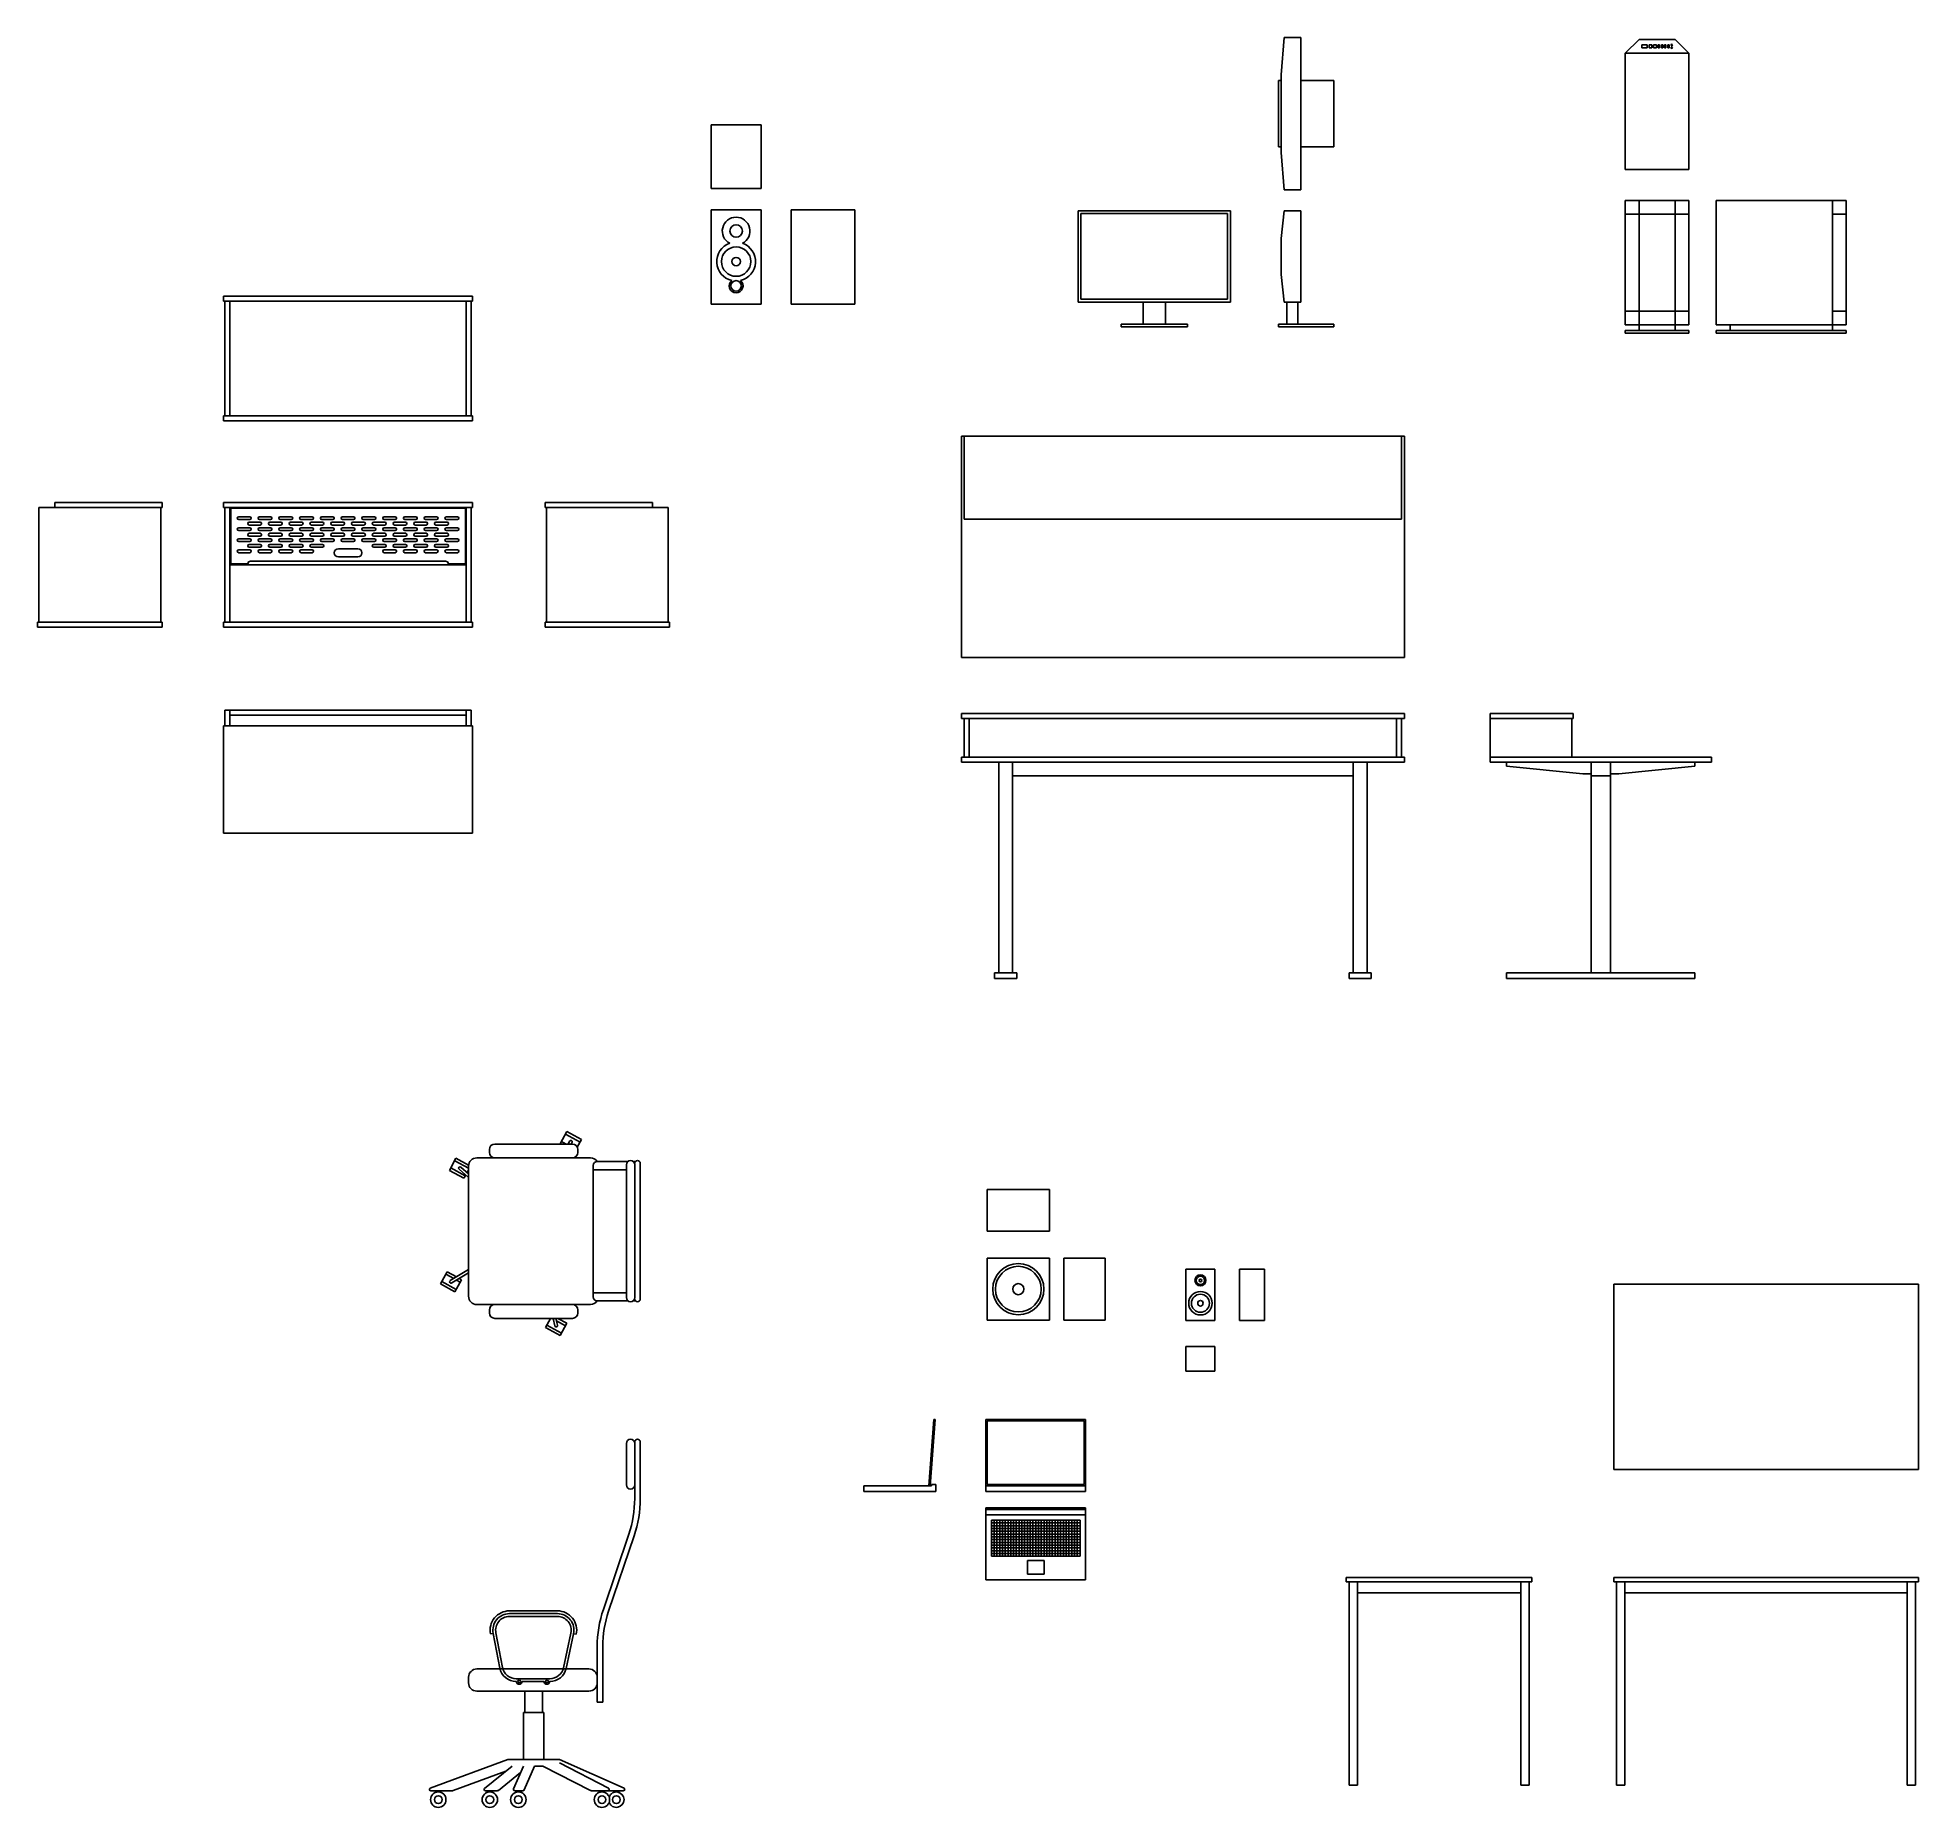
# Model space of a CAD drawing. Header units: millimetres. Extents: x 1528 to 3291, y 305 to 1763.
# Drawn here: x 1528 to 2207, y 305 to 944 of the extents above; entities that cross this region are included whole.
import ezdxf

# ---------------------------------------------------------------- set-up
doc = ezdxf.new("R2010")
doc.units = ezdxf.units.MM

msp = doc.modelspace()

# ---------------------------------------------------------------- linework, layer by layer
for p, q in [((1977.93, 944.07), (1976.93, 930.57)), ((1977.93, 944.07), (1983.93, 944.07)), ((1983.93, 889.07), (1983.93, 944.07)), ((2101.14, 938.42), (2106.14, 943.42)), ((2101.14, 896.42), (2101.14, 938.42)), ((2101.14, 938.42), (2124.14, 938.42)), ((2119.14, 943.42), (2106.14, 943.42)), ((2107.09, 941.42), (2107.09, 940.42)), ((2107.09, 941.42), (2109.09, 941.42)), ((2107.09, 940.42), (2109.09, 940.42)), ((2109.09, 941.42), (2109.09, 940.42)), ((2109.75, 941.42), (2110.75, 941.42)), ((2109.75, 941.42), (2109.75, 940.42)), ((2109.75, 940.42), (2110.75, 940.42)), ((2110.75, 941.42), (2110.75, 940.42)), ((2111.4, 941.42), (2112.4, 941.42)), ((2111.4, 941.42), (2111.4, 940.42)), ((2111.4, 940.42), (2112.4, 940.42)), ((2112.4, 941.42), (2112.4, 940.42)), ((2113.06, 941.42), (2113.56, 941.42)), ((2113.06, 941.42), (2113.06, 940.42)), ((2113.06, 940.42), (2113.56, 940.42)), ((2113.56, 941.42), (2113.56, 940.42)), ((2114.22, 941.42), (2114.72, 941.42)), ((2114.22, 941.42), (2114.22, 940.42)), ((2114.22, 940.42), (2114.72, 940.42)), ((2114.72, 941.42), (2114.72, 940.42)), ((2115.37, 941.42), (2115.87, 941.42)), ((2115.37, 941.42), (2115.37, 940.42)), ((2115.37, 940.42), (2115.87, 940.42)), ((2115.87, 941.42), (2115.87, 940.42)), ((2116.53, 941.42), (2117.03, 941.42)), ((2116.53, 941.42), (2116.53, 940.42)), ((2116.53, 940.42), (2117.03, 940.42)), ((2117.03, 941.42), (2117.03, 940.42)), ((2119.14, 943.42), (2124.14, 938.42)), ((2124.14, 896.42), (2124.14, 938.42)), ((1975.93, 928.57), (1976.93, 928.57)), ((1975.93, 904.57), (1975.93, 928.57)), ((1976.93, 902.57), (1976.93, 930.57)), ((1983.93, 928.57), (1995.93, 928.57)), ((1995.93, 904.57), (1995.93, 928.57)), ((1771.01, 889.57), (1771.01, 912.57)), ((1789.01, 912.57), (1771.01, 912.57)), ((1789.01, 889.57), (1789.01, 912.57)), ((1975.93, 904.57), (1976.93, 904.57)), ((1983.93, 904.57), (1995.93, 904.57)), ((1977.93, 889.07), (1976.93, 902.57)), ((2124.14, 896.42), (2101.14, 896.42)), ((1789.01, 889.57), (1771.01, 889.57)), ((1977.93, 889.07), (1983.93, 889.07)), ((2101.14, 885.27), (2124.14, 885.27)), ((2101.14, 840.27), (2101.14, 885.27)), ((2106.14, 840.27), (2106.14, 885.27)), ((2119.14, 840.27), (2119.14, 885.27)), ((2124.14, 840.27), (2124.14, 885.27)), ((2134, 885.27), (2181, 885.27)), ((2134, 885.27), (2134, 840.27)), ((2176, 885.27), (2176, 838.27)), ((2181, 885.27), (2181, 840.27)), ((1771.01, 847.81), (1771.01, 881.81)), ((1771.01, 881.81), (1789.01, 881.81)), ((1789.01, 847.81), (1789.01, 881.81)), ((1799.91, 881.81), (1822.91, 881.81)), ((1799.91, 881.81), (1799.91, 847.81)), ((1822.91, 881.81), (1822.91, 847.81)), ((1903.54, 848.52), (1903.54, 881.52)), ((1903.54, 881.52), (1958.54, 881.52)), ((1904.54, 849.52), (1904.54, 880.52)), ((1904.54, 880.52), (1957.54, 880.52)), ((1957.54, 849.52), (1957.54, 880.52)), ((1958.54, 848.52), (1958.54, 881.52)), ((1976.93, 871.52), (1977.93, 881.52)), ((1977.93, 881.52), (1983.93, 881.52)), ((1983.93, 848.52), (1983.93, 881.52)), ((2101.14, 880.27), (2124.14, 880.27)), ((2176, 880.27), (2181, 880.27)), ((1976.93, 858.52), (1976.93, 871.52)), ((1977.93, 848.52), (1976.93, 858.52)), ((1684.85, 850.62), (1594.85, 850.62)), ((1594.85, 850.62), (1594.85, 848.82)), ((1684.85, 850.62), (1684.85, 848.82)), ((1904.54, 849.52), (1957.54, 849.52)), ((1684.85, 848.82), (1594.85, 848.82)), ((1595.35, 807.42), (1595.35, 848.82)), ((1597.15, 807.42), (1597.15, 848.82)), ((1682.55, 807.42), (1682.55, 848.82)), ((1684.35, 807.42), (1684.35, 848.82)), ((1771.01, 847.81), (1789.01, 847.81)), ((1799.91, 847.81), (1822.91, 847.81)), ((1903.54, 848.52), (1958.54, 848.52)), ((1927.04, 848.52), (1927.04, 840.52)), ((1935.04, 848.52), (1935.04, 840.52)), ((1977.93, 848.52), (1983.93, 848.52)), ((1978.93, 848.52), (1978.93, 840.52)), ((1982.93, 848.52), (1982.93, 840.52)), ((2101.14, 845.27), (2124.14, 845.27)), ((2176, 845.27), (2181, 845.27)), ((1919.04, 840.52), (1919.04, 839.52)), ((1919.04, 840.52), (1943.04, 840.52)), ((1919.04, 839.52), (1943.04, 839.52)), ((1943.04, 840.52), (1943.04, 839.52)), ((1975.93, 840.52), (1995.93, 840.52)), ((1975.93, 840.52), (1975.93, 839.52)), ((1975.93, 839.52), (1995.93, 839.52)), ((1995.93, 840.52), (1995.93, 839.52)), ((2101.14, 840.27), (2124.14, 840.27)), ((2101.14, 837.27), (2101.14, 838.27)), ((2101.14, 838.27), (2124.14, 838.27)), ((2101.14, 837.27), (2124.14, 837.27)), ((2106.14, 838.27), (2106.14, 840.27)), ((2119.14, 838.27), (2119.14, 840.27)), ((2124.14, 837.27), (2124.14, 838.27)), ((2134, 840.27), (2181, 840.27)), ((2134, 838.27), (2181, 838.27)), ((2134, 838.27), (2134, 837.27)), ((2134, 837.27), (2181, 837.27)), ((2139, 840.27), (2139, 838.27)), ((2181, 838.27), (2181, 837.27)), ((1684.85, 807.42), (1594.85, 807.42)), ((1594.85, 807.42), (1594.85, 805.62)), ((1684.85, 805.62), (1594.85, 805.62)), ((1684.85, 807.42), (1684.85, 805.62)), ((1861.39, 800.11), (2021.39, 800.11)), ((1861.39, 720.11), (1861.39, 800.11)), ((1861.39, 770.11), (1861.39, 800.11)), ((1861.39, 800.11), (2021.39, 800.11)), ((1862.39, 770.11), (1862.39, 800.11)), ((2020.39, 770.11), (2020.39, 800.11)), ((2021.39, 800.11), (2021.39, 720.11)), ((2021.39, 800.11), (2021.39, 770.11)), ((1572.72, 776.12), (1533.92, 776.12)), ((1533.92, 776.12), (1533.92, 774.32)), ((1572.72, 776.12), (1572.72, 774.32)), ((1684.85, 776.12), (1594.85, 776.12)), ((1594.85, 774.32), (1594.85, 776.12)), ((1684.85, 774.32), (1684.85, 776.12)), ((1710.99, 776.12), (1749.79, 776.12)), ((1710.99, 776.12), (1710.99, 774.32)), ((1749.79, 776.12), (1749.79, 774.32)), ((1572.72, 774.32), (1528.22, 774.32)), ((1528.22, 774.32), (1528.22, 732.92)), ((1572.22, 774.32), (1572.22, 732.92)), ((1684.85, 774.32), (1594.85, 774.32)), ((1595.35, 774.32), (1595.35, 732.92)), ((1597.15, 774.32), (1597.15, 732.92)), ((1597.45, 774.02), (1597.45, 753.92)), ((1682.25, 774.02), (1597.45, 774.02)), ((1597.45, 774.02), (1682.25, 774.02)), ((1597.45, 753.92), (1597.45, 774.02)), ((1600.35, 770.97), (1604.35, 770.97)), ((1600.35, 769.97), (1604.35, 769.97)), ((1604.1, 768.97), (1608.1, 768.97)), ((1604.1, 767.97), (1608.1, 767.97)), ((1607.85, 770.97), (1611.85, 770.97)), ((1607.85, 769.97), (1611.85, 769.97)), ((1611.6, 768.97), (1615.6, 768.97)), ((1611.6, 767.97), (1615.6, 767.97)), ((1615.35, 770.97), (1619.35, 770.97)), ((1615.35, 769.97), (1619.35, 769.97)), ((1619.1, 768.97), (1623.1, 768.97)), ((1619.1, 767.97), (1623.1, 767.97)), ((1622.85, 770.97), (1626.85, 770.97)), ((1622.85, 769.97), (1626.85, 769.97)), ((1626.6, 768.97), (1630.6, 768.97)), ((1626.6, 767.97), (1630.6, 767.97)), ((1630.35, 770.97), (1634.35, 770.97)), ((1630.35, 769.97), (1634.35, 769.97)), ((1634.1, 768.97), (1638.1, 768.97)), ((1634.1, 767.97), (1638.1, 767.97)), ((1637.85, 770.97), (1641.85, 770.97)), ((1637.85, 769.97), (1641.85, 769.97)), ((1641.6, 768.97), (1645.6, 768.97)), ((1641.6, 767.97), (1645.6, 767.97)), ((1645.35, 770.97), (1649.35, 770.97)), ((1645.35, 769.97), (1649.35, 769.97)), ((1649.1, 768.97), (1653.1, 768.97)), ((1649.1, 767.97), (1653.1, 767.97)), ((1652.85, 770.97), (1656.85, 770.97)), ((1652.85, 769.97), (1656.85, 769.97)), ((1656.6, 768.97), (1660.6, 768.97)), ((1656.6, 767.97), (1660.6, 767.97)), ((1660.35, 770.97), (1664.35, 770.97)), ((1660.35, 769.97), (1664.35, 769.97)), ((1664.1, 768.97), (1668.1, 768.97)), ((1664.1, 767.97), (1668.1, 767.97)), ((1667.85, 770.97), (1671.85, 770.97)), ((1667.85, 769.97), (1671.85, 769.97)), ((1671.6, 768.97), (1675.6, 768.97)), ((1671.6, 767.97), (1675.6, 767.97)), ((1675.35, 770.97), (1679.35, 770.97)), ((1675.35, 769.97), (1679.35, 769.97)), ((1682.25, 753.92), (1682.25, 774.02)), ((1682.55, 774.32), (1682.55, 732.92)), ((1684.35, 774.32), (1684.35, 732.92)), ((1710.99, 774.32), (1755.49, 774.32)), ((1711.49, 774.32), (1711.49, 732.92)), ((1755.49, 774.32), (1755.49, 732.92)), ((2020.39, 770.11), (1862.39, 770.11)), ((1600.35, 766.97), (1604.35, 766.97)), ((1600.35, 765.97), (1604.35, 765.97)), ((1600.35, 762.97), (1604.35, 762.97)), ((1600.35, 761.97), (1604.35, 761.97)), ((1604.1, 764.97), (1608.1, 764.97)), ((1604.1, 763.97), (1608.1, 763.97)), ((1604.1, 760.97), (1608.1, 760.97)), ((1607.85, 766.97), (1611.85, 766.97)), ((1607.85, 765.97), (1611.85, 765.97)), ((1607.85, 762.97), (1611.85, 762.97)), ((1607.85, 761.97), (1611.85, 761.97)), ((1611.6, 764.97), (1615.6, 764.97)), ((1611.6, 763.97), (1615.6, 763.97)), ((1611.6, 760.97), (1615.6, 760.97)), ((1615.35, 766.97), (1619.35, 766.97)), ((1615.35, 765.97), (1619.35, 765.97)), ((1615.35, 762.97), (1619.35, 762.97)), ((1615.35, 761.97), (1619.35, 761.97)), ((1619.1, 764.97), (1623.1, 764.97)), ((1619.1, 763.97), (1623.1, 763.97)), ((1619.1, 760.97), (1623.1, 760.97)), ((1622.85, 766.97), (1626.85, 766.97)), ((1622.85, 765.97), (1626.85, 765.97)), ((1622.85, 762.97), (1626.85, 762.97)), ((1622.85, 761.97), (1626.85, 761.97)), ((1626.6, 764.97), (1630.6, 764.97)), ((1626.6, 763.97), (1630.6, 763.97)), ((1626.6, 760.97), (1630.6, 760.97)), ((1630.35, 766.97), (1634.35, 766.97)), ((1630.35, 765.97), (1634.35, 765.97)), ((1630.35, 762.97), (1634.35, 762.97)), ((1630.35, 761.97), (1634.35, 761.97)), ((1634.1, 764.97), (1638.1, 764.97)), ((1634.1, 763.97), (1638.1, 763.97)), ((1637.85, 766.97), (1641.85, 766.97)), ((1637.85, 765.97), (1641.85, 765.97)), ((1637.85, 762.97), (1641.85, 762.97)), ((1637.85, 761.97), (1641.85, 761.97)), ((1641.6, 764.97), (1645.6, 764.97)), ((1641.6, 763.97), (1645.6, 763.97)), ((1645.35, 766.97), (1649.35, 766.97)), ((1645.35, 765.97), (1649.35, 765.97)), ((1645.35, 762.97), (1649.35, 762.97)), ((1645.35, 761.97), (1649.35, 761.97)), ((1649.1, 764.97), (1653.1, 764.97)), ((1649.1, 763.97), (1653.1, 763.97)), ((1649.1, 760.97), (1653.1, 760.97)), ((1652.85, 766.97), (1656.85, 766.97)), ((1652.85, 765.97), (1656.85, 765.97)), ((1652.85, 762.97), (1656.85, 762.97)), ((1652.85, 761.97), (1656.85, 761.97)), ((1656.6, 764.97), (1660.6, 764.97)), ((1656.6, 763.97), (1660.6, 763.97)), ((1656.6, 760.97), (1660.6, 760.97)), ((1660.35, 766.97), (1664.35, 766.97)), ((1660.35, 765.97), (1664.35, 765.97)), ((1660.35, 762.97), (1664.35, 762.97)), ((1660.35, 761.97), (1664.35, 761.97)), ((1664.1, 764.97), (1668.1, 764.97)), ((1664.1, 763.97), (1668.1, 763.97)), ((1664.1, 760.97), (1668.1, 760.97)), ((1667.85, 766.97), (1671.85, 766.97)), ((1667.85, 765.97), (1671.85, 765.97)), ((1667.85, 762.97), (1671.85, 762.97)), ((1667.85, 761.97), (1671.85, 761.97)), ((1671.6, 764.97), (1675.6, 764.97)), ((1671.6, 763.97), (1675.6, 763.97)), ((1671.6, 760.97), (1675.6, 760.97)), ((1675.35, 766.97), (1679.35, 766.97)), ((1675.35, 765.97), (1679.35, 765.97)), ((1675.35, 762.97), (1679.35, 762.97)), ((1675.35, 761.97), (1679.35, 761.97)), ((1600.35, 758.97), (1604.35, 758.97)), ((1600.35, 757.97), (1604.35, 757.97)), ((1604.1, 759.97), (1608.1, 759.97)), ((1604.65, 754.92), (1675.05, 754.92)), ((1607.85, 758.97), (1611.85, 758.97)), ((1607.85, 757.97), (1611.85, 757.97)), ((1611.6, 759.97), (1615.6, 759.97)), ((1615.35, 758.97), (1619.35, 758.97)), ((1615.35, 757.97), (1619.35, 757.97)), ((1619.1, 759.97), (1623.1, 759.97)), ((1622.85, 758.97), (1626.85, 758.97)), ((1622.85, 757.97), (1626.85, 757.97)), ((1626.6, 759.97), (1630.6, 759.97)), ((1636.35, 756.42), (1643.35, 756.42)), ((1636.36, 759.42), (1643.36, 759.42)), ((1649.1, 759.97), (1653.1, 759.97)), ((1652.85, 758.97), (1656.85, 758.97)), ((1652.85, 757.97), (1656.85, 757.97)), ((1656.6, 759.97), (1660.6, 759.97)), ((1660.35, 758.97), (1664.35, 758.97)), ((1660.35, 757.97), (1664.35, 757.97)), ((1664.1, 759.97), (1668.1, 759.97)), ((1667.85, 758.97), (1671.85, 758.97)), ((1667.85, 757.97), (1671.85, 757.97)), ((1671.6, 759.97), (1675.6, 759.97)), ((1675.35, 758.97), (1679.35, 758.97)), ((1675.35, 757.97), (1679.35, 757.97)), ((1682.55, 753.62), (1597.15, 753.62)), ((1597.45, 753.92), (1603.65, 753.92)), ((1676.05, 753.92), (1682.25, 753.92)), ((1527.72, 732.92), (1527.72, 731.12)), ((1572.72, 732.92), (1527.72, 732.92)), ((1572.72, 731.12), (1527.72, 731.12)), ((1572.72, 732.92), (1572.72, 731.12)), ((1684.85, 732.92), (1594.85, 732.92)), ((1594.85, 731.12), (1594.85, 732.92)), ((1684.85, 731.12), (1594.85, 731.12)), ((1684.85, 731.12), (1684.85, 732.92)), ((1710.99, 732.92), (1755.99, 732.92)), ((1710.99, 732.92), (1710.99, 731.12)), ((1710.99, 731.12), (1755.99, 731.12)), ((1755.99, 732.92), (1755.99, 731.12)), ((2021.39, 720.11), (1861.39, 720.11)), ((1595.35, 695.42), (1595.35, 701.12)), ((1684.35, 701.12), (1595.35, 701.12)), ((1597.15, 695.42), (1597.15, 701.12)), ((1682.55, 695.42), (1682.55, 701.12)), ((1684.35, 695.42), (1684.35, 701.12)), ((1861.39, 699.92), (2021.39, 699.92)), ((1861.39, 698.12), (1861.39, 699.92)), ((2021.39, 699.92), (2021.39, 698.12)), ((2052.31, 684.12), (2052.31, 699.92)), ((2052.31, 699.92), (2082.31, 699.92)), ((2082.31, 698.12), (2082.31, 699.92)), ((1594.85, 656.62), (1594.85, 695.42)), ((1684.85, 695.42), (1594.85, 695.42)), ((1682.55, 699.32), (1597.15, 699.32)), ((1684.85, 656.62), (1684.85, 695.42)), ((1861.39, 698.12), (2021.39, 698.12)), ((1862.39, 684.12), (1862.39, 698.12)), ((1862.39, 684.12), (1862.39, 698.12)), ((1864.19, 684.12), (1864.19, 698.12)), ((2018.59, 684.12), (2018.59, 698.12)), ((2020.39, 684.12), (2020.39, 698.12)), ((2052.31, 698.12), (2082.31, 698.12)), ((2081.81, 684.12), (2081.81, 698.12)), ((2021.39, 684.12), (1861.39, 684.12)), ((1861.39, 682.32), (1861.39, 684.12)), ((2021.39, 682.32), (1861.39, 682.32)), ((1862.39, 684.12), (2020.39, 684.12)), ((1874.89, 682.32), (1874.89, 606.12)), ((1879.89, 682.32), (1879.89, 606.12)), ((2002.89, 682.32), (2002.89, 606.12)), ((2007.89, 682.32), (2007.89, 606.12)), ((2021.39, 682.32), (2021.39, 684.12)), ((2052.31, 682.32), (2052.31, 684.12)), ((2052.31, 684.12), (2132.31, 684.12)), ((2052.31, 682.32), (2132.31, 682.32)), ((2058.31, 682.32), (2058.31, 680.82)), ((2085.81, 678.12), (2058.31, 680.82)), ((2088.81, 682.32), (2088.81, 606.12)), ((2095.81, 682.32), (2095.81, 606.12)), ((2098.81, 678.12), (2126.31, 680.82)), ((2126.31, 682.32), (2126.31, 680.82)), ((2132.31, 684.12), (2132.31, 682.32)), ((2002.89, 677.32), (1879.89, 677.32)), ((2088.81, 678.12), (2085.81, 678.12)), ((2088.81, 677.32), (2095.81, 677.32)), ((2095.81, 678.12), (2098.81, 678.12)), ((1684.85, 656.62), (1594.85, 656.62)), ((1873.39, 606.12), (1881.39, 606.12)), ((1873.39, 604.12), (1873.39, 606.12)), ((1881.39, 604.12), (1881.39, 606.12)), ((2009.39, 606.12), (2001.39, 606.12)), ((2001.39, 604.12), (2001.39, 606.12)), ((2009.39, 604.12), (2009.39, 606.12)), ((2058.31, 606.12), (2058.31, 604.12)), ((2058.31, 606.12), (2126.31, 606.12)), ((2126.31, 606.12), (2126.31, 604.12)), ((1873.39, 604.12), (1881.39, 604.12)), ((2009.39, 604.12), (2001.39, 604.12)), ((2058.31, 604.12), (2126.31, 604.12)), ((1692.88, 544.32), (1720.88, 544.32)), ((1718.85, 548.79), (1716.45, 544.4)), ((1716.45, 544.4), (1716.59, 544.32)), ((1716.93, 545.28), (1718.67, 544.32)), ((1718.37, 547.91), (1723.63, 545.03)), ((1718.85, 548.79), (1724.11, 545.91)), ((1719.39, 544.32), (1719.82, 545.35)), ((1720.48, 544.32), (1720.74, 544.96)), ((1724.11, 545.91), (1722.65, 543.24)), ((1678.83, 539.19), (1676.44, 534.8)), ((1678.36, 538.31), (1683.38, 535.57)), ((1678.83, 539.19), (1683.4, 536.7)), ((1686.38, 539.32), (1727.38, 539.32)), ((1690.88, 541.32), (1690.88, 542.32)), ((1692.88, 539.32), (1720.88, 539.32)), ((1722.88, 541.32), (1722.88, 542.32)), ((1740.99, 538.03), (1729.88, 538.03)), ((1740.38, 536.82), (1740.38, 488.82)), ((1741.88, 538.32), (1741.88, 538.32)), ((1743.67, 538.03), (1742.77, 538.03)), ((1743.38, 536.82), (1743.38, 488.82)), ((1743.38, 536.82), (1743.38, 488.82)), ((1744.38, 538.32), (1744.38, 538.32)), ((1745.38, 537.32), (1745.38, 488.32)), ((1676.44, 534.8), (1681.7, 531.93)), ((1676.92, 535.68), (1682.18, 532.8)), ((1683.38, 532.25), (1679.94, 535.18)), ((1683.38, 533.56), (1680.59, 535.94)), ((1682.35, 533.12), (1681.7, 531.93)), ((1683.38, 534.99), (1682.84, 534.02)), ((1683.38, 536.32), (1683.38, 489.32)), ((1728.38, 536.53), (1728.38, 489.11)), ((1740.38, 535.03), (1728.38, 535.03)), ((1870.69, 527.89), (1893.19, 527.89)), ((1870.69, 512.89), (1870.69, 527.89)), ((1893.19, 512.89), (1893.19, 527.89)), ((1870.69, 512.89), (1893.19, 512.89)), ((1870.69, 480.64), (1870.69, 503.14)), ((1870.69, 503.14), (1893.19, 503.14)), ((1893.19, 480.64), (1893.19, 503.14)), ((1898.33, 503.14), (1913.33, 503.14)), ((1898.33, 503.14), (1898.33, 480.64)), ((1913.33, 503.14), (1913.33, 480.64)), ((1675.6, 498.17), (1673.2, 493.79)), ((1675.12, 497.3), (1678, 495.72)), ((1675.6, 498.17), (1678.98, 496.32)), ((1683.38, 499.02), (1676.77, 494.97)), ((1683.38, 497.84), (1677.29, 494.12)), ((1942.47, 480.55), (1942.47, 499.05)), ((1942.47, 499.05), (1952.97, 499.05)), ((1952.97, 480.55), (1952.97, 499.05)), ((1961.81, 499.05), (1970.81, 499.05)), ((1961.81, 499.05), (1961.81, 480.55)), ((1970.81, 499.05), (1970.81, 480.55)), ((1673.2, 493.79), (1678.46, 490.91)), ((1673.68, 494.66), (1678.94, 491.79)), ((1680.86, 495.3), (1678.46, 490.91)), ((1679.01, 495.17), (1680.38, 494.42)), ((1679.99, 495.77), (1680.86, 495.3)), ((1740.38, 490.61), (1728.38, 490.61)), ((2097.03, 426.72), (2097.03, 493.72)), ((2097.03, 493.72), (2207.03, 493.72)), ((2207.03, 426.72), (2207.03, 493.72)), ((1686.38, 486.32), (1727.38, 486.32)), ((1690.88, 484.32), (1690.88, 483.32)), ((1692.88, 486.32), (1720.88, 486.32)), ((1722.88, 484.32), (1722.88, 483.32)), ((1740.99, 487.61), (1729.88, 487.61)), ((1741.88, 487.32), (1741.88, 487.32)), ((1743.67, 487.61), (1742.77, 487.61)), ((1744.38, 487.32), (1744.38, 487.32)), ((1692.88, 481.32), (1720.88, 481.32)), ((1713.01, 481.32), (1711.21, 478.03)), ((1711.21, 478.03), (1716.47, 475.15)), ((1711.69, 478.91), (1716.95, 476.03)), ((1713.53, 481.32), (1713.98, 481.08)), ((1713.92, 481.32), (1714.55, 478.67)), ((1714.95, 481.32), (1715.53, 478.9)), ((1715.16, 480.43), (1718.39, 478.66)), ((1715.61, 481.32), (1718.87, 479.54)), ((1718.87, 479.54), (1716.47, 475.15)), ((1870.69, 480.64), (1893.19, 480.64)), ((1898.33, 480.64), (1913.33, 480.64)), ((1942.47, 480.55), (1952.97, 480.55)), ((1961.81, 480.55), (1970.81, 480.55)), ((1942.47, 471.2), (1942.47, 462.2)), ((1942.47, 471.2), (1952.97, 471.2)), ((1952.97, 471.2), (1952.97, 462.2)), ((1942.47, 462.2), (1952.97, 462.2)), ((1851.47, 444.79), (1849.59, 420.86)), ((1851.96, 444.75), (1850.09, 420.82)), ((1851.96, 444.75), (1851.47, 444.79)), ((1870.22, 418.82), (1870.22, 444.82)), ((1870.22, 444.82), (1906.22, 444.82)), ((1870.72, 421.32), (1870.72, 444.32)), ((1870.72, 444.32), (1905.72, 444.32)), ((1905.72, 421.32), (1905.72, 444.32)), ((1906.22, 418.82), (1906.22, 444.82)), ((1740.38, 436.15), (1740.38, 421.15)), ((1741.88, 437.65), (1741.88, 437.65)), ((1743.38, 436.65), (1743.38, 416.23)), ((1743.38, 421.15), (1743.38, 436.15)), ((1745.38, 436.65), (1745.38, 416.23)), ((1852.09, 421.32), (1850.59, 421.32)), ((1850.59, 421.32), (1850.59, 420.82)), ((1852.09, 421.32), (1852.09, 418.82)), ((1870.72, 421.32), (1905.72, 421.32)), ((2097.03, 426.72), (2207.03, 426.72)), ((1741.88, 419.65), (1741.88, 419.65)), ((1850.59, 420.82), (1826.09, 420.82)), ((1826.09, 420.82), (1826.09, 418.82)), ((1852.09, 418.82), (1826.09, 418.82)), ((1849.59, 420.86), (1850.09, 420.82)), ((1870.22, 420.82), (1906.22, 420.82)), ((1870.22, 418.82), (1906.22, 418.82)), ((1870.22, 412.9), (1870.22, 386.9)), ((1870.22, 412.9), (1906.22, 412.9)), ((1870.22, 412.78), (1906.22, 412.78)), ((1870.22, 412.28), (1906.22, 412.28)), ((1870.22, 410.4), (1906.22, 410.4)), ((1872.22, 408.4), (1904.22, 408.4)), ((1872.22, 408.4), (1872.22, 395.4)), ((1873.22, 408.4), (1873.22, 395.4)), ((1874.22, 408.4), (1874.22, 395.4)), ((1875.22, 408.4), (1875.22, 395.4)), ((1876.22, 408.4), (1876.22, 395.4)), ((1877.22, 408.4), (1877.22, 395.4)), ((1878.22, 408.4), (1878.22, 395.4)), ((1879.22, 408.4), (1879.22, 395.4)), ((1880.22, 408.4), (1880.22, 395.4)), ((1881.22, 408.4), (1881.22, 395.4)), ((1882.22, 408.4), (1882.22, 395.4)), ((1883.22, 408.4), (1883.22, 395.4)), ((1884.22, 408.4), (1884.22, 395.4)), ((1885.22, 408.4), (1885.22, 395.4)), ((1886.22, 408.4), (1886.22, 395.4)), ((1887.22, 408.4), (1887.22, 395.4)), ((1888.22, 408.4), (1888.22, 395.4)), ((1889.22, 408.4), (1889.22, 395.4)), ((1890.22, 408.4), (1890.22, 395.4)), ((1891.22, 408.4), (1891.22, 395.4)), ((1892.22, 408.4), (1892.22, 395.4)), ((1893.22, 408.4), (1893.22, 395.4)), ((1894.22, 408.4), (1894.22, 395.4)), ((1895.22, 408.4), (1895.22, 395.4)), ((1896.22, 408.4), (1896.22, 395.4)), ((1897.22, 408.4), (1897.22, 395.4)), ((1898.22, 408.4), (1898.22, 395.4)), ((1899.22, 408.4), (1899.22, 395.4)), ((1900.22, 408.4), (1900.22, 395.4)), ((1901.22, 408.4), (1901.22, 395.4)), ((1902.22, 408.4), (1902.22, 395.4)), ((1903.22, 408.4), (1903.22, 395.4)), ((1904.22, 408.4), (1904.22, 395.4)), ((1906.22, 412.9), (1906.22, 386.9)), ((1732.06, 376.19), (1741.27, 403.41)), ((1733.95, 375.55), (1743.16, 402.77)), ((1872.22, 407.4), (1904.22, 407.4)), ((1872.22, 406.4), (1904.22, 406.4)), ((1872.22, 405.4), (1904.22, 405.4)), ((1872.22, 404.4), (1904.22, 404.4)), ((1872.22, 403.4), (1904.22, 403.4)), ((1872.22, 402.4), (1904.22, 402.4)), ((1872.22, 401.4), (1904.22, 401.4)), ((1872.22, 400.4), (1904.22, 400.4)), ((1872.22, 399.4), (1904.22, 399.4)), ((1872.22, 398.4), (1904.22, 398.4)), ((1872.22, 397.4), (1904.22, 397.4)), ((1872.22, 396.4), (1904.22, 396.4)), ((1872.22, 395.4), (1904.22, 395.4)), ((1885.22, 393.9), (1891.22, 393.9)), ((1885.22, 388.9), (1885.22, 393.9)), ((1885.22, 388.9), (1891.22, 388.9)), ((1891.22, 388.9), (1891.22, 393.9)), ((2000.4, 387.65), (2000.4, 386.15)), ((2000.4, 387.65), (2067.4, 387.65)), ((2067.4, 387.65), (2067.4, 386.15)), ((2097.03, 387.65), (2097.03, 386.15)), ((2097.03, 387.65), (2207.03, 387.65)), ((2207.03, 387.65), (2207.03, 386.15)), ((1870.22, 386.9), (1906.22, 386.9)), ((2000.4, 386.15), (2067.4, 386.15)), ((2001.4, 386.15), (2001.4, 312.65)), ((2004.4, 386.15), (2004.4, 312.65)), ((2004.4, 382.15), (2063.4, 382.15)), ((2063.4, 386.15), (2063.4, 312.65)), ((2066.4, 386.15), (2066.4, 312.65)), ((2097.03, 386.15), (2207.03, 386.15)), ((2098.03, 386.15), (2098.03, 312.65)), ((2101.03, 386.15), (2101.03, 312.65)), ((2101.03, 382.15), (2203.03, 382.15)), ((2203.03, 386.15), (2203.03, 312.65)), ((2206.03, 386.15), (2206.03, 312.65)), ((1715.45, 375.65), (1698.15, 375.65)), ((1715.45, 374.65), (1698.15, 374.65)), ((1715.45, 373.65), (1698.15, 373.65)), ((1692.26, 367.51), (1691.27, 367.32)), ((1694.67, 355.01), (1692.26, 367.51)), ((1695.65, 355.2), (1693.24, 367.7)), ((1717.65, 355.1), (1720.34, 367.6)), ((1718.63, 354.89), (1721.32, 367.39)), ((1722.29, 367.18), (1721.32, 367.39)), ((1729.84, 362.73), (1729.84, 342.65)), ((1731.84, 362.73), (1731.84, 342.65)), ((1726.84, 354.65), (1686.38, 354.65)), ((1683.38, 351.65), (1683.38, 349.65)), ((1726.84, 346.65), (1686.38, 346.65)), ((1700.56, 351.15), (1712.76, 351.15)), ((1700.56, 350.15), (1700.66, 350.15)), ((1702.66, 350.15), (1710.66, 350.15)), ((1703.66, 346.65), (1703.66, 338.89)), ((1710.1, 346.65), (1710.1, 338.89)), ((1712.66, 350.15), (1712.76, 350.15)), ((1729.84, 351.65), (1729.84, 349.65)), ((1729.84, 342.65), (1731.84, 342.65)), ((1703.16, 338.89), (1710.6, 338.89)), ((1703.16, 338.89), (1703.16, 321.97)), ((1710.6, 338.89), (1706.88, 338.89)), ((1710.6, 338.89), (1710.6, 321.97)), ((1669.51, 311.59), (1697.5, 321.94)), ((1689.11, 311.52), (1699.14, 319.59)), ((1697.66, 321.97), (1716.08, 321.97)), ((1699.62, 311.34), (1703.19, 319.59)), ((1703.51, 310.97), (1707.24, 319.59)), ((1707.24, 319.59), (1710.25, 319.59)), ((1727.39, 310.74), (1710.25, 319.59)), ((1733.89, 311.57), (1716.18, 320.72)), ((1739.52, 311.58), (1716.27, 321.93)), ((1677.87, 310.72), (1696.83, 317.73)), ((1694.14, 310.79), (1702.18, 317.27)), ((2001.4, 312.65), (2004.4, 312.65)), ((2063.4, 312.65), (2066.4, 312.65)), ((2098.03, 312.65), (2101.03, 312.65)), ((2203.03, 312.65), (2206.03, 312.65)), ((1669.67, 310.69), (1677.71, 310.69)), ((1671.5, 310.69), (1673.36, 310.69)), ((1671.5, 310.07), (1671.5, 310.69)), ((1673.36, 310.07), (1673.36, 310.69)), ((1689.4, 310.69), (1693.85, 310.69)), ((1690.12, 310.69), (1691.98, 310.69)), ((1690.12, 310.07), (1690.12, 310.69)), ((1691.98, 310.07), (1691.98, 310.69)), ((1700.05, 310.69), (1703.09, 310.69)), ((1700.44, 310.69), (1702.3, 310.69)), ((1700.44, 310.07), (1700.44, 310.69)), ((1702.3, 310.07), (1702.3, 310.69)), ((1727.6, 310.69), (1739.33, 310.69)), ((1727.6, 310.69), (1733.68, 310.69)), ((1730.61, 310.69), (1732.47, 310.69)), ((1730.61, 310.07), (1730.61, 310.69)), ((1732.47, 310.07), (1732.47, 310.69)), ((1735.84, 310.69), (1737.7, 310.69)), ((1735.84, 310.07), (1735.84, 310.69)), ((1737.7, 310.07), (1737.7, 310.69))]:
    msp.add_line(p, q)
for centre, radius in [((2117.94, 941.42), 0.25), ((2117.94, 940.42), 0.25), ((1780.01, 874.18), 2.25), ((1780.01, 863.15), 5.32), ((1780.01, 863.15), 1.53), ((1780.01, 854.37), 1.91), ((1881.94, 491.89), 9.25), ((1881.94, 491.89), 8.25), ((1947.72, 495.05), 2), ((1947.72, 495.05), 1.5), ((1881.94, 491.89), 2), ((1947.72, 486.8), 4.25), ((1947.72, 486.8), 3.25), ((1947.72, 495.05), 0.5), ((1947.72, 486.8), 1), ((1701.66, 350.15), 0.5), ((1711.71, 350.15), 0.5), ((1672.43, 307.44), 2.79), ((1672.43, 307.44), 1.4), ((1691.05, 307.44), 2.79), ((1691.05, 307.44), 1.4), ((1701.37, 307.44), 2.79), ((1701.37, 307.44), 1.4), ((1731.54, 307.44), 2.79), ((1731.54, 307.44), 1.4), ((1736.77, 307.44), 1.4)]:
    msp.add_circle(centre, radius)
for centre, radius, start, end in [((1780.01, 874.18), 5, 297.59595, 242.40405), ((1780.01, 863.15), 7, 109.32226, 257.12431), ((1780.01, 863.15), 7, 282.87569, 70.67774), ((1780.01, 854.37), 2.5, 128.6046, 51.3954), ((1600.35, 770.47), 0.5, 90, 270), ((1604.1, 768.47), 0.5, 90, 270), ((1604.35, 770.47), 0.5, 270, 90), ((1607.85, 770.47), 0.5, 90, 270), ((1608.1, 768.47), 0.5, 270, 90), ((1611.6, 768.47), 0.5, 90, 270), ((1611.85, 770.47), 0.5, 270, 90), ((1615.35, 770.47), 0.5, 90, 270), ((1615.6, 768.47), 0.5, 270, 90), ((1619.1, 768.47), 0.5, 90, 270), ((1619.35, 770.47), 0.5, 270, 90), ((1622.85, 770.47), 0.5, 90, 270), ((1623.1, 768.47), 0.5, 270, 90), ((1626.6, 768.47), 0.5, 90, 270), ((1626.85, 770.47), 0.5, 270, 90), ((1630.35, 770.47), 0.5, 90, 270), ((1630.6, 768.47), 0.5, 270, 90), ((1634.1, 768.47), 0.5, 90, 270), ((1634.35, 770.47), 0.5, 270, 90), ((1637.85, 770.47), 0.5, 90, 270), ((1638.1, 768.47), 0.5, 270, 90), ((1641.6, 768.47), 0.5, 90, 270), ((1641.85, 770.47), 0.5, 270, 90), ((1645.35, 770.47), 0.5, 90, 270), ((1645.6, 768.47), 0.5, 270, 90), ((1649.1, 768.47), 0.5, 90, 270), ((1649.35, 770.47), 0.5, 270, 90), ((1652.85, 770.47), 0.5, 90, 270), ((1653.1, 768.47), 0.5, 270, 90), ((1656.6, 768.47), 0.5, 90, 270), ((1656.85, 770.47), 0.5, 270, 90), ((1660.35, 770.47), 0.5, 90, 270), ((1660.6, 768.47), 0.5, 270, 90), ((1664.1, 768.47), 0.5, 90, 270), ((1664.35, 770.47), 0.5, 270, 90), ((1667.85, 770.47), 0.5, 90, 270), ((1668.1, 768.47), 0.5, 270, 90), ((1671.6, 768.47), 0.5, 90, 270), ((1671.85, 770.47), 0.5, 270, 90), ((1675.35, 770.47), 0.5, 90, 270), ((1675.6, 768.47), 0.5, 270, 90), ((1679.35, 770.47), 0.5, 270, 90), ((1600.35, 766.47), 0.5, 90, 270), ((1600.35, 762.47), 0.5, 90, 270), ((1604.1, 764.47), 0.5, 90, 270), ((1604.1, 760.47), 0.5, 90, 270), ((1604.35, 766.47), 0.5, 270, 90), ((1604.35, 762.47), 0.5, 270, 90), ((1607.85, 766.47), 0.5, 90, 270), ((1607.85, 762.47), 0.5, 90, 270), ((1608.1, 764.47), 0.5, 270, 90), ((1608.1, 760.47), 0.5, 270, 90), ((1611.6, 764.47), 0.5, 90, 270), ((1611.6, 760.47), 0.5, 90, 270), ((1611.85, 766.47), 0.5, 270, 90), ((1611.85, 762.47), 0.5, 270, 90), ((1615.35, 766.47), 0.5, 90, 270), ((1615.35, 762.47), 0.5, 90, 270), ((1615.6, 764.47), 0.5, 270, 90), ((1615.6, 760.47), 0.5, 270, 90), ((1619.1, 764.47), 0.5, 90, 270), ((1619.1, 760.47), 0.5, 90, 270), ((1619.35, 766.47), 0.5, 270, 90), ((1619.35, 762.47), 0.5, 270, 90), ((1622.85, 766.47), 0.5, 90, 270), ((1622.85, 762.47), 0.5, 90, 270), ((1623.1, 764.47), 0.5, 270, 90), ((1623.1, 760.47), 0.5, 270, 90), ((1626.6, 764.47), 0.5, 90, 270), ((1626.6, 760.47), 0.5, 90, 270), ((1626.85, 766.47), 0.5, 270, 90), ((1626.85, 762.47), 0.5, 270, 90), ((1630.35, 766.47), 0.5, 90, 270), ((1630.35, 762.47), 0.5, 90, 270), ((1630.6, 764.47), 0.5, 270, 90), ((1630.6, 760.47), 0.5, 270, 90), ((1634.1, 764.47), 0.5, 90, 270), ((1634.35, 766.47), 0.5, 270, 90), ((1634.35, 762.47), 0.5, 270, 90), ((1637.85, 766.47), 0.5, 90, 270), ((1637.85, 762.47), 0.5, 90, 270), ((1638.1, 764.47), 0.5, 270, 90), ((1641.6, 764.47), 0.5, 90, 270), ((1641.85, 766.47), 0.5, 270, 90), ((1641.85, 762.47), 0.5, 270, 90), ((1645.35, 766.47), 0.5, 90, 270), ((1645.35, 762.47), 0.5, 90, 270), ((1645.6, 764.47), 0.5, 270, 90), ((1649.1, 764.47), 0.5, 90, 270), ((1649.1, 760.47), 0.5, 90, 270), ((1649.35, 766.47), 0.5, 270, 90), ((1649.35, 762.47), 0.5, 270, 90), ((1652.85, 766.47), 0.5, 90, 270), ((1652.85, 762.47), 0.5, 90, 270), ((1653.1, 764.47), 0.5, 270, 90), ((1653.1, 760.47), 0.5, 270, 90), ((1656.6, 764.47), 0.5, 90, 270), ((1656.6, 760.47), 0.5, 90, 270), ((1656.85, 766.47), 0.5, 270, 90), ((1656.85, 762.47), 0.5, 270, 90), ((1660.35, 766.47), 0.5, 90, 270), ((1660.35, 762.47), 0.5, 90, 270), ((1660.6, 764.47), 0.5, 270, 90), ((1660.6, 760.47), 0.5, 270, 90), ((1664.1, 764.47), 0.5, 90, 270), ((1664.1, 760.47), 0.5, 90, 270), ((1664.35, 766.47), 0.5, 270, 90), ((1664.35, 762.47), 0.5, 270, 90), ((1667.85, 766.47), 0.5, 90, 270), ((1667.85, 762.47), 0.5, 90, 270), ((1668.1, 764.47), 0.5, 270, 90), ((1668.1, 760.47), 0.5, 270, 90), ((1671.6, 764.47), 0.5, 90, 270), ((1671.6, 760.47), 0.5, 90, 270), ((1671.85, 766.47), 0.5, 270, 90), ((1671.85, 762.47), 0.5, 270, 90), ((1675.35, 766.47), 0.5, 90, 270), ((1675.35, 762.47), 0.5, 90, 270), ((1675.6, 764.47), 0.5, 270, 90), ((1675.6, 760.47), 0.5, 270, 90), ((1679.35, 766.47), 0.5, 270, 90), ((1679.35, 762.47), 0.5, 270, 90), ((1600.35, 758.47), 0.5, 90, 270), ((1604.65, 753.92), 1, 90, 180), ((1604.35, 758.47), 0.5, 270, 90), ((1607.85, 758.47), 0.5, 90, 270), ((1611.85, 758.47), 0.5, 270, 90), ((1615.35, 758.47), 0.5, 90, 270), ((1619.35, 758.47), 0.5, 270, 90), ((1622.85, 758.47), 0.5, 90, 270), ((1626.85, 758.47), 0.5, 270, 90), ((1636.35, 757.92), 1.5, 90, 270), ((1643.35, 757.92), 1.5, 270, 90), ((1652.85, 758.47), 0.5, 90, 270), ((1656.85, 758.47), 0.5, 270, 90), ((1660.35, 758.47), 0.5, 90, 270), ((1664.35, 758.47), 0.5, 270, 90), ((1667.85, 758.47), 0.5, 90, 270), ((1671.85, 758.47), 0.5, 270, 90), ((1675.35, 758.47), 0.5, 90, 270), ((1675.05, 753.92), 1, 0, 90), ((1679.35, 758.47), 0.5, 270, 90), ((1692.88, 542.32), 2, 90, 180), ((1720.28, 545.15), 0.5, 337.48503, 157.48503), ((1720.88, 542.32), 2, 0, 90), ((1686.38, 536.32), 3, 90, 180), ((1692.88, 541.32), 2, 180, 270), ((1720.88, 541.32), 2, 270, 0), ((1727.38, 536.32), 3, 34.67467, 90), ((1729.88, 536.53), 1.5, 90, 180), ((1741.88, 536.82), 1.5, 90, 180), ((1741.88, 536.82), 1.5, 0, 90), ((1744.38, 537.32), 1, 90, 180), ((1744.38, 537.32), 1, 0, 90), ((1680.27, 535.56), 0.5, 49.48503, 229.48503), ((1677.03, 494.54), 0.501, 118.18272, 304.78733), ((1686.38, 489.32), 3, 180, 270), ((1729.88, 489.11), 1.5, 180, 270), ((1692.88, 484.32), 2, 90, 180), ((1692.88, 483.32), 2, 180, 270), ((1720.88, 484.32), 2, 0, 90), ((1720.88, 483.32), 2, 270, 0), ((1727.38, 489.32), 3, 270, 325.32533), ((1741.88, 488.82), 1.5, 180, 270), ((1741.88, 488.82), 1.5, 270, 0), ((1744.38, 488.32), 1, 180, 270), ((1744.38, 488.32), 1, 270, 0), ((1715.04, 478.79), 0.5, 193.48503, 13.48503), ((1741.88, 436.15), 1.5, 90, 180), ((1741.88, 436.15), 1.5, 0, 90), ((1744.38, 436.65), 1, 0, 180), ((1741.88, 421.15), 1.5, 180, 270), ((1703.38, 416.23), 40, 341.30828, 0), ((1741.88, 421.15), 1.5, 270, 0), ((1703.38, 416.23), 42, 341.30828, 0), ((1698.15, 368.65), 7, 90, 190.93526), ((1698.15, 368.65), 6, 90, 190.93526), ((1698.15, 368.65), 5, 90, 190.93526), ((1715.45, 368.65), 7, 347.86856, 90), ((1715.45, 368.65), 6, 347.86856, 90), ((1715.45, 368.65), 5, 347.86856, 90), ((1771.84, 362.73), 42, 161.30828, 180), ((1771.84, 362.73), 40, 161.30828, 180), ((1686.38, 351.65), 3, 90, 180), ((1700.56, 356.15), 6, 190.93526, 270), ((1700.56, 356.15), 5, 190.93526, 270), ((1712.76, 356.15), 5, 270, 347.86856), ((1712.76, 356.15), 6, 270, 347.86856), ((1726.84, 351.65), 3, 0, 90), ((1686.38, 349.65), 3, 180, 270), ((1701.66, 350.15), 1, 180, 0), ((1711.66, 350.15), 1, 180, 0), ((1726.84, 349.65), 3, 270, 0), ((1697.66, 321.51), 0.465, 90, 110.29392), ((1716.08, 321.51), 0.465, 66.00288, 90), ((1669.67, 311.16), 0.465, 110.29392, 270), ((1677.71, 311.16), 0.465, 270, 290.29392), ((1689.4, 311.16), 0.465, 128.81867, 270), ((1693.85, 311.16), 0.465, 270, 308.81867), ((1700.05, 311.16), 0.465, 156.6033, 270), ((1703.09, 311.16), 0.465, 270, 336.6033), ((1727.6, 311.16), 0.465, 242.68314, 270), ((1733.68, 311.16), 0.465, 270, 62.68314), ((1736.77, 307.44), 2.79, 200.21704, 159.78296), ((1739.33, 311.16), 0.465, 270, 66.00288)]:
    msp.add_arc(centre, radius, start, end)

doc.saveas('drawing.dxf')
